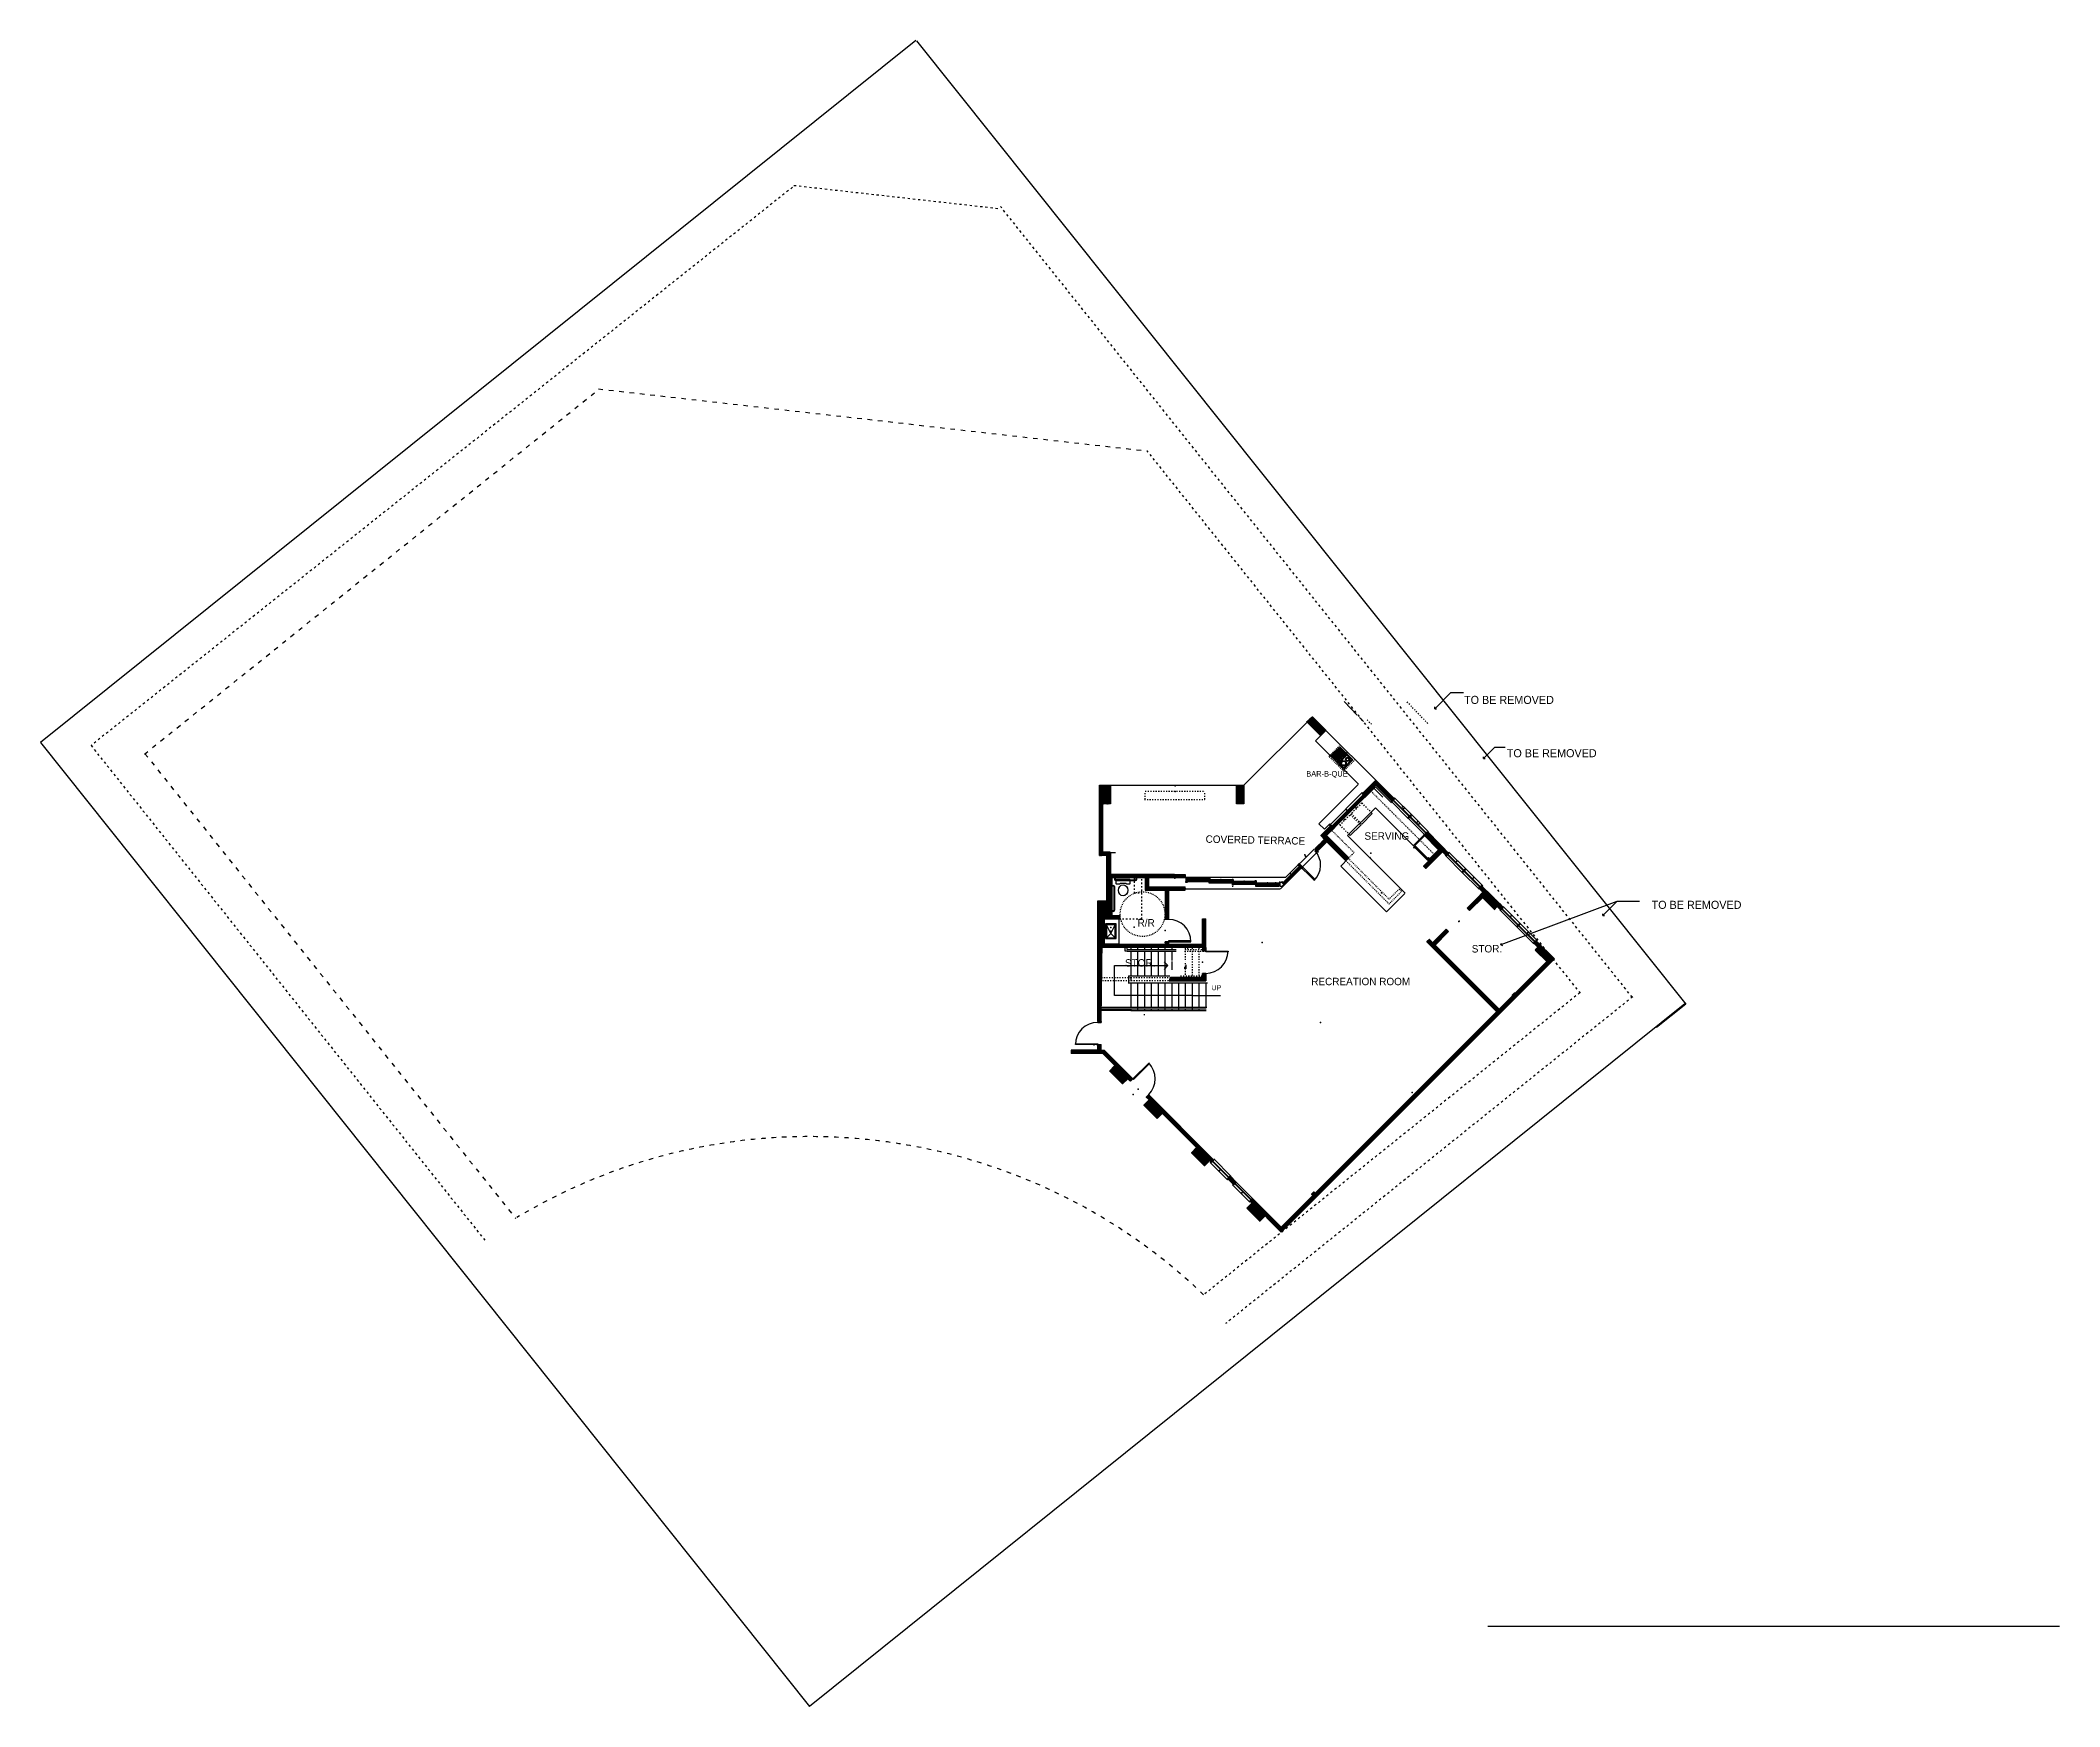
# Model space of a CAD drawing. Extents: x -92740 to -63661, y -15771 to -4391.
# Drawn here: x -71820 to -68562, y -7957 to -5269 of the extents above; entities that cross this region are included whole.
import ezdxf
from ezdxf.enums import TextEntityAlignment as Align

# ---------------------------------------------------------------- set-up
doc = ezdxf.new("R2010")
doc.units = 0
doc.header["$MEASUREMENT"] = 0
doc.linetypes.add('Dashed', pattern=[1, 0.3, -0.4, 0.3])
for name, color, linetype in [('1NOTES', 2, 'Continuous'), ('2NOTES', 1, 'Continuous'), ('B1NOTES', 2, 'Continuous'), ('B1PF', 5, 'Continuous'), ('B1WALLFILL', 1, 'Continuous'), ('B2CABINETS', 3, 'Continuous'), ('B2WALLFILL', 1, 'Continuous'), ('B2WINDOWS', 5, 'Continuous'), ('EXCABINETS', 8, 'Continuous'), ('EXDOORS', 3, 'Continuous'), ('EXPF', 5, 'Continuous'), ('EXWALLS', 1, 'Continuous'), ('EXWINDOW', 5, 'Continuous'), ('NEWALLS1', 1, 'Continuous'), ('NEWINDOW1', 5, 'Continuous'), ('PROPERTY LINES', 1, 'Continuous'), ('SETBACKS', 13, 'Continuous')]:
    doc.layers.add(name, color=color, linetype=linetype)
doc.styles.add('DCADTXTSTYLE1', font='AVG_TP')
doc.linetypes.add('PROPLINE', pattern='A,0,-1,[5,NGUYEN AD.shx,S=0.003774,R=0,X=-1,Y=0],0', length=1)
pattern_1 = [(45, (0, 0), (-0.11048543456, 0.11048543456), []), (-45, (0, 0), (0.11048543456, 0.11048543456), [])]

msp = doc.modelspace()

# ---------------------------------------------------------------- texts
at = {"layer": '1NOTES', "color": 3, "linetype": 'Continuous', "ltscale": 9, "style": 'DCADTXTSTYLE1'}
msp.add_text('BAR-B-QUE', height=9, dxfattribs=at).set_placement((-69777.4, -6459.2), align=Align.BOTTOM_LEFT)
at = {"layer": '1NOTES', "color": 1, "linetype": 'Continuous', "ltscale": 12, "style": 'DCADTXTSTYLE1'}
msp.add_text('COVERED TERRACE', height=12, rotation=-1.1731, dxfattribs=at).set_placement((-69939.9, -6566.8), align=Align.BOTTOM_LEFT)
at = {"layer": '2NOTES', "color": 1, "linetype": 'Continuous', "ltscale": 12, "style": 'DCADTXTSTYLE1'}
for p in [(-69461.4, -6728.1), (-70020.8, -6750.9)]:
    msp.add_text('STOR.', height=12, rotation=360.3147, dxfattribs=at).set_placement(p, align=Align.TOP_RIGHT)
at = {"layer": 'B1NOTES', "color": 3, "linetype": 'Continuous', "ltscale": 12, "style": 'DCADTXTSTYLE1'}
for s, height, p in [('TO BE REMOVED', 13, (-69522.8, -6343.2)), ('TO BE REMOVED', 13, (-69453.8, -6429.2)), ('TO BE REMOVED', 13, (-69220.2, -6673.8)), ('UP', 8, (-69930, -6803.5))]:
    msp.add_text(s, height=height, dxfattribs=at).set_placement(p, align=Align.BOTTOM_LEFT)
at = {"layer": 'B1NOTES', "color": 1, "linetype": 'Continuous', "ltscale": 12, "style": 'DCADTXTSTYLE1'}
for s, p in [('SERVING', (-69683.5, -6562)), ('R/R', (-70049.5, -6702)), ('RECREATION ROOM', (-69769.3, -6796.7))]:
    msp.add_text(s, height=12, dxfattribs=at).set_placement(p, align=Align.BOTTOM_LEFT)

# ---------------------------------------------------------------- blocks, each defined once
blk = doc.blocks.new('BIKF2-9')
at = {"color": 5, "linetype": 'Continuous', "ltscale": 2}
for p, q in [((15, -2), (-15, -2)), ((-15, -2), (-15, -23)), ((-15, -23), (15, -23)), ((-3, -3.5), (-13.5, -3.5)), ((-13.5, -3.5), (-13.5, -21.5)), ((-3, -12.5), (-13.5, -12.5)), ((-13.5, -21.5), (-3, -21.5)), ((-3.5, -4), (-13, -4)), ((-13, -4), (-13, -12)), ((-13, -12), (-3.5, -12)), ((-3.5, -13), (-13, -13)), ((-13, -13), (-13, -21)), ((-13, -21), (-3.5, -21)), ((-12.5, -11.5), (-12.5, -4.5)), ((-11.75, -4.5), (-11.75, -11.5)), ((-11.75, -13.5), (-11.75, -20.5)), ((-10.75, -4.5), (-10.75, -11.5)), ((-10.75, -13.5), (-10.75, -20.5)), ((-9.75, -4.5), (-9.75, -11.5)), ((-9.75, -13.5), (-9.75, -20.5)), ((-8.75, -4.5), (-8.75, -11.5)), ((-8.75, -13.5), (-8.75, -20.5)), ((-7.75, -4.5), (-7.75, -11.5)), ((-7.75, -13.5), (-7.75, -20.5)), ((-6.75, -4.5), (-6.75, -11.5)), ((-6.75, -13.5), (-6.75, -20.5)), ((-5.75, -4.5), (-5.75, -11.5)), ((-5.75, -13.5), (-5.75, -20.5)), ((-4.75, -4.5), (-4.75, -11.5)), ((-4.75, -13.5), (-4.75, -20.5)), ((-3.5, -12), (-3.5, -4)), ((-3.5, -21), (-3.5, -13)), ((-3, -21.5), (-3, -3.5)), ((2.5, -3.5), (-2.5, -3.5)), ((-2.5, -3.5), (-2.5, -14.5)), ((-2.5, -14.5), (2.5, -14.5)), ((2.5, -15), (-2.5, -15)), ((-2.5, -15), (-2.5, -21.5)), ((-2.5, -21.5), (2.5, -21.5)), ((-2, -7), (-2, -4)), ((-2, -10.5), (-2, -7.5)), ((-2, -14), (-2, -11)), ((-1.5, -7), (-1.5, -4)), ((-1.5, -10.5), (-1.5, -7.5)), ((-1.5, -14), (-1.5, -11)), ((-1, -7), (-1, -4)), ((-1, -10.5), (-1, -7.5)), ((-1, -14), (-1, -11)), ((-0.5, -7), (-0.5, -4)), ((-0.5, -10.5), (-0.5, -7.5)), ((-0.5, -14), (-0.5, -11)), ((0.5, -7), (0.5, -4)), ((0.5, -10.5), (0.5, -7.5)), ((0.5, -14), (0.5, -11)), ((1, -7), (1, -4)), ((1, -10.5), (1, -7.5)), ((1, -14), (1, -11)), ((1.5, -7), (1.5, -4)), ((1.5, -10.5), (1.5, -7.5)), ((1.5, -14), (1.5, -11)), ((2, -7), (2, -4)), ((2, -10.5), (2, -7.5)), ((2, -14), (2, -11)), ((2.5, -14.5), (2.5, -3.5)), ((2.5, -21.5), (2.5, -15)), ((13.5, -3.5), (3, -3.5)), ((3, -3.5), (3, -21.5)), ((3, -21.5), (13.5, -21.5)), ((13.5, -21.5), (13.5, -3.5)), ((15, -23), (15, -2))]:
    blk.add_line(p, q, dxfattribs=at)
for centre, radius in [((-1, -17), 0.707), ((-1, -19.5), 0.707), ((1, -17), 0.707), ((1, -19.5), 0.707), ((8.25, -16.5), 4.25), ((8.25, -7.5), 3.25), ((8.25, -16.5), 3.25), ((8.25, -7.5), 2.25)]:
    blk.add_circle(centre, radius, dxfattribs=at)
blk.add_point((0, 0), dxfattribs=at)

# ---------------------------------------------------------------- hatches: boundary and pattern name
at = {"layer": 'B1WALLFILL', "linetype": 'Continuous', "ltscale": 12}
h = msp.add_hatch(dxfattribs=at)
h.set_pattern_fill('ansi37', color=1, scale=0.15625, style=0, pattern_type=2)
h.set_pattern_definition(pattern_1)
h.paths.add_polyline_path([(-69767.5, -6360), (-69776.5, -6368), (-69754.5, -6390), (-69745.5, -6382)], flags=0)
h = msp.add_hatch(dxfattribs=at)
h.set_pattern_fill('ansi37', color=1, scale=0.15625, style=0, pattern_type=2)
h.set_pattern_definition(pattern_1)
h.paths.add_polyline_path([(-69939.5, -6686), (-69945, -6686), (-69945, -6727), (-69999.5, -6727), (-69999.5, -6724.5), (-70005, -6724.5), (-70005, -6727), (-70104, -6727), (-70104, -6686), (-70078, -6686), (-70078, -6681), (-70091, -6681), (-70091, -6620), (-70037.5, -6620), (-70037.5, -6640), (-70005, -6640), (-70005, -6685.5), (-69999.5, -6685.5), (-69999.5, -6640), (-69972.5, -6640), (-69972.5, -6634.5), (-70032, -6634.5), (-70032, -6620), (-69972.5, -6620), (-69972.5, -6614.5), (-70093.5, -6614.5), (-70093.5, -6578.5), (-70105.5, -6578.5), (-70105.5, -6500.5), (-70108, -6500.5), (-70108, -6470.5), (-70111, -6470.5), (-70111, -6584), (-70099, -6584), (-70099, -6657), (-70113.8, -6657), (-70113.8, -6851.5), (-70108.3, -6851.5), (-70106.8, -6732.5), (-69945, -6732.5), (-69945, -6736.5), (-69939.5, -6736.5)], flags=0)
h = msp.add_hatch(dxfattribs=at)
h.set_pattern_fill('ansi37', color=1, scale=0.15625, style=0, pattern_type=2)
h.set_pattern_definition(pattern_1)
h.paths.add_polyline_path([(-70108, -6470.5), (-70096, -6470.5), (-70096, -6500.5), (-70108, -6500.5)], flags=0)
h = msp.add_hatch(dxfattribs=at)
h.set_pattern_fill('ansi37', color=1, scale=0.15625, style=0, pattern_type=2)
h.set_pattern_definition(pattern_1)
h.paths.add_polyline_path([(-70096.5, -6470.5), (-70093, -6470.5), (-70093, -6500.5), (-70096.5, -6500.5)], flags=0)
h = msp.add_hatch(dxfattribs=at)
h.set_pattern_fill('ansi37', color=1, scale=0.15625, style=0, pattern_type=2)
h.set_pattern_definition(pattern_1)
h.paths.add_polyline_path([(-69890, -6470.5), (-69878, -6470.5), (-69878, -6500.5), (-69890, -6500.5)], flags=0)
h = msp.add_hatch(dxfattribs=at)
h.set_pattern_fill('ansi37', color=1, scale=0.15625, style=0, pattern_type=2)
h.set_pattern_definition(pattern_1)
h.paths.add_polyline_path([(-69635.9, -6491.7), (-69665, -6462.5), (-69685.9, -6483.5), (-69682, -6487.4), (-69664.8, -6470.2), (-69639.5, -6495.5)], flags=0)
h = msp.add_hatch(dxfattribs=at)
h.set_pattern_fill('ansi37', color=1, scale=0.15625, style=0, pattern_type=2)
h.set_pattern_definition(pattern_1)
h.paths.add_polyline_path([(-69740, -6537.5), (-69698, -6503.3)], flags=0)
h = msp.add_hatch(dxfattribs=at)
h.set_pattern_fill('ansi37', color=1, scale=0.15625, style=0, pattern_type=2)
h.set_pattern_definition(pattern_1)
h.paths.add_polyline_path([(-69685.9, -6483.5), (-69682.8, -6487.2)], flags=0)
h = msp.add_hatch(dxfattribs=at)
h.set_pattern_fill('ansi37', color=1, scale=0.15625, style=0, pattern_type=2)
h.set_pattern_definition(pattern_1)
h.paths.add_polyline_path([(-69685.9, -6483.5), (-69682.8, -6487.2)], flags=0)
h = msp.add_hatch(dxfattribs=at)
h.set_pattern_fill('ansi37', color=1, scale=0.15625, style=0, pattern_type=2)
h.set_pattern_definition(pattern_1)
h.paths.add_polyline_path([(-69738.5, -6536.1), (-69754.1, -6551.7), (-69748, -6557.8), (-69762.6, -6572.4), (-69759, -6576), (-69744, -6561), (-69714, -6591), (-69710.2, -6587.8), (-69746.3, -6551.7), (-69734.8, -6540.2)], flags=0)
h = msp.add_hatch(dxfattribs=at)
h.set_pattern_fill('ansi37', color=1, scale=0.15625, style=0, pattern_type=2)
h.set_pattern_definition(pattern_1)
h.paths.add_polyline_path([(-69580.6, -6546), (-69585, -6550.4), (-69561.2, -6574.1), (-69588.2, -6601.1), (-69584.4, -6605), (-69557.4, -6578), (-69552.4, -6583.7), (-69548.4, -6579.6)], flags=0)
h = msp.add_hatch(dxfattribs=at)
h.set_pattern_fill('ansi37', color=1, scale=0.15625, style=0, pattern_type=2)
h.set_pattern_definition(pattern_1)
h.paths.add_polyline_path([(-69516.6, -6667.7), (-69512.8, -6671.6), (-69493.1, -6651.9), (-69496, -6648), (-69492.4, -6642.9)], flags=0)
h = msp.add_hatch(dxfattribs=at)
h.set_pattern_fill('ansi37', color=1, scale=0.15625, style=0, pattern_type=2)
h.set_pattern_definition(pattern_1)
h.paths.add_polyline_path([(-69493.8, -6633.8), (-69460, -6666.5), (-69464.4, -6670.9), (-69469.2, -6666.1), (-69473.8, -6670.7), (-69496.3, -6648.3), (-69492.1, -6643.2), (-69497.7, -6637.7)], flags=0)
h = msp.add_hatch(dxfattribs=at)
h.set_pattern_fill('ansi37', color=1, scale=0.15625, style=0, pattern_type=2)
h.set_pattern_definition(pattern_1)
h.paths.add_polyline_path([(-69863.6, -7138.2), (-69867.2, -7141.8), (-69865, -7144.5), (-69873.2, -7152.8), (-69852.1, -7173.9), (-69843.6, -7165.4), (-69817.8, -7191.3), (-69377.1, -6750.6), (-69405.8, -6721.8), (-69409.7, -6725.7), (-69403.6, -6731.8), (-69407.9, -6736.1), (-69389.4, -6755.1), (-69466.1, -6831.9), (-69569.6, -6728.4), (-69548.9, -6707.7), (-69552.2, -6703.3), (-69573.5, -6724.5), (-69578.8, -6718.9), (-69582.7, -6722.7), (-69582.9, -6722.9), (-69470, -6835.8), (-69817.8, -7183.5)], flags=0)
h = msp.add_hatch(dxfattribs=at)
h.set_pattern_fill('ansi37', color=1, scale=0.15625, style=0, pattern_type=2)
h.set_pattern_definition(pattern_1)
h.paths.add_polyline_path([(-69945, -6775.5), (-69945, -6780.5), (-69997, -6780.5), (-69998.3, -6786), (-69939.5, -6786), (-69939.5, -6775.5)], flags=0)
h = msp.add_hatch(dxfattribs=at)
h.set_pattern_fill('ansi37', color=1, scale=0.15625, style=0, pattern_type=2)
h.set_pattern_definition(pattern_1)
h.paths.add_polyline_path([(-70156.5, -6897.8), (-70113.8, -6897.8), (-70113.8, -6890.5), (-70108.3, -6890.5), (-70108.5, -6897.8), (-70103.4, -6897.8), (-70058.2, -6943.1), (-70062.1, -6946.9), (-70065.1, -6943.9), (-70073.6, -6952.4), (-70094.5, -6931), (-70086.3, -6922.8), (-70105.7, -6903.3), (-70156.5, -6903.3)], flags=0)
h = msp.add_hatch(dxfattribs=at)
h.set_pattern_fill('ansi37', color=1, scale=0.15625, style=0, pattern_type=2)
h.set_pattern_definition(pattern_1)
h.paths.add_polyline_path([(-70030.6, -6970.7), (-70034.4, -6974.6), (-70030.9, -6978.1), (-70039.4, -6986.7), (-70018.1, -7007.9), (-70009.6, -6999.4), (-69954.2, -7054.8), (-69962.7, -7063.4), (-69941.4, -7084.6), (-69932.9, -7076.1), (-69931.2, -7077.8), (-69927.3, -7074)], flags=0)
at = {"layer": 'B2WALLFILL', "linetype": 'Continuous', "ltscale": 12}
h = msp.add_hatch(dxfattribs=at)
h.set_pattern_fill('ansi37', color=1, scale=0.15625, style=0, pattern_type=2)
h.set_pattern_definition(pattern_1)
h.paths.add_polyline_path([(-70111.5, -6470.5), (-70120.5, -6470.5)], flags=0)
h = msp.add_hatch(dxfattribs=at)
h.set_pattern_fill('ansi37', color=1, scale=0.15625, style=0, pattern_type=2)
h.set_pattern_definition(pattern_1)
h.paths.add_polyline_path([(-69863.3, -7137.9), (-69867.2, -7141.8), (-69865, -7144.5), (-69873.2, -7152.8), (-69852.1, -7173.9), (-69843.6, -7165.4), (-69817.8, -7191.3), (-69377.1, -6750.6), (-69405.8, -6721.8), (-69409.7, -6725.7), (-69403.6, -6731.8), (-69407.9, -6736.1), (-69389.4, -6755.1), (-69440.4, -6806.1), (-69441.4, -6805.1), (-69445.3, -6808.9), (-69444.3, -6810), (-69762.8, -7128.6), (-69764.9, -7126.5), (-69768.8, -7130.4), (-69766.7, -7132.4), (-69817.8, -7183.5)], flags=0)
h = msp.add_hatch(dxfattribs=at)
h.set_pattern_fill('ansi37', color=1, scale=0.15625, style=0, pattern_type=2)
h.set_pattern_definition(pattern_1)
h.paths.add_polyline_path([(-69899.3, -7101.9), (-69903.2, -7105.8), (-69895.2, -7113.8), (-69891.3, -7109.9)], flags=0)

# ---------------------------------------------------------------- linework, layer by layer
at = {"layer": 'B1NOTES', "color": 2, "linetype": 'Continuous', "ltscale": 12}
for p, q in [((-69544.5, -6321.5), (-69570, -6347)), ((-69523.5, -6321.5), (-69544.5, -6321.5)), ((-69473.5, -6409.5), (-69491.5, -6427.5)), ((-69456.5, -6409.5), (-69473.5, -6409.5)), ((-69276.5, -6658), (-69463.5, -6728)), ((-69276.5, -6658), (-69299, -6680.5)), ((-69240, -6658), (-69276.5, -6658))]:
    msp.add_line(p, q, dxfattribs=at)
at = {"layer": 'B1NOTES', "color": 1, "linetype": 'Continuous', "ltscale": 12}
for p, q in [((-69570, -6347), (-69570, -6344.2)), ((-69570, -6347), (-69567.2, -6347)), ((-69491.5, -6427.5), (-69491.5, -6424.7)), ((-69491.5, -6427.5), (-69488.7, -6427.5)), ((-69299, -6680.5), (-69299, -6677.7)), ((-69299, -6680.5), (-69296.2, -6680.5)), ((-69463.5, -6728), (-69462.3, -6725.4)), ((-69463.5, -6728), (-69460.9, -6729.2))]:
    msp.add_line(p, q, dxfattribs=at)
at = {"layer": 'B1PF', "color": 5, "linetype": 'Dashed', "ltscale": 4}
for p, q in [((-69740.8, -6423.9), (-69722.4, -6405.5)), ((-69717.1, -6447.6), (-69740.8, -6423.9)), ((-69698.7, -6429.2), (-69717.1, -6447.6))]:
    msp.add_line(p, q, dxfattribs=at)
at = {"layer": 'B1PF', "color": 5, "linetype": 'Dashed', "ltscale": 6}
for p, q in [((-69687.8, -6499.2), (-69704.8, -6516.2)), ((-69671.5, -6515.5), (-69687.8, -6499.2)), ((-69723.3, -6534.7), (-69706.3, -6517.7)), ((-69707, -6551), (-69723.3, -6534.7)), ((-69706.3, -6517.7), (-69690, -6534)), ((-69704.8, -6516.2), (-69688.5, -6532.5))]:
    msp.add_line(p, q, dxfattribs=at)
at = {"layer": 'B1PF', "color": 5, "linetype": 'Continuous', "ltscale": 2.0004}
for p, q in [((-69689.3, -6534.7), (-69706.3, -6551.7)), ((-69690, -6534), (-69689.3, -6534.7)), ((-69688.5, -6532.5), (-69687.8, -6533.2)), ((-69687.8, -6533.2), (-69670.8, -6516.2)), ((-69670.8, -6516.2), (-69671.5, -6515.5)), ((-69706.3, -6551.7), (-69707, -6551))]:
    msp.add_line(p, q, dxfattribs=at)
at = {"layer": 'B1PF', "color": 5, "linetype": 'Continuous', "ltscale": 12}
for p, q in [((-69603.1, -6570), (-69604.1, -6571)), ((-69604.1, -6571), (-69603.1, -6572.1)), ((-69603.8, -6569.3), (-69602.9, -6568.4)), ((-69581.1, -6591.9), (-69603.8, -6569.3)), ((-69603.1, -6572.1), (-69602, -6571)), ((-69602.9, -6568.4), (-69581.6, -6589.7)), ((-69602.4, -6567.8), (-69585.4, -6550.9)), ((-69602.4, -6567.8), (-69581.5, -6588.7)), ((-69601.6, -6568.6), (-69602.2, -6569.1)), ((-69585.4, -6550.9), (-69562.8, -6573.5)), ((-69562.8, -6573.5), (-69579.7, -6590.5)), ((-69581.1, -6588.4), (-69581.8, -6590.5)), ((-69581.8, -6590.5), (-69581.1, -6591.2)), ((-69580.1, -6587.3), (-69581.1, -6588.4)), ((-69581.1, -6591.2), (-69578.7, -6588.7)), ((-69580.3, -6591), (-69581.1, -6591.9)), ((-69580.6, -6590.7), (-69580.3, -6591)), ((-69578.7, -6588.7), (-69580.1, -6587.3)), ((-69580.1, -6590.1), (-69579.7, -6590.5)), ((-70084, -6694), (-70101, -6694)), ((-70101, -6694), (-70101, -6718)), ((-70085.5, -6695.5), (-70099.5, -6695.5)), ((-70099.5, -6695.5), (-70099.5, -6716.5)), ((-70092.5, -6709.5), (-70099.5, -6695.5)), ((-70099.5, -6716.5), (-70092.5, -6709.5)), ((-70092.5, -6709.5), (-70085.5, -6695.5)), ((-70092.5, -6709.5), (-70086.5, -6715.5)), ((-70085.5, -6716.5), (-70085.5, -6695.5)), ((-70084, -6718), (-70084, -6694)), ((-70101, -6718), (-70084, -6718)), ((-70099.5, -6716.5), (-70085.5, -6716.5))]:
    msp.add_line(p, q, dxfattribs=at)
at = {"layer": 'B1PF', "color": 5, "linetype": 'Continuous', "ltscale": 2.0004}
for p in [(-69697, -6507), (-69715.5, -6525.5)]:
    msp.add_point(p, dxfattribs=at)
at = {"layer": 'B1PF', "color": 5, "linetype": 'Continuous', "ltscale": 2}
for p in [(-69573.4, -6561.5), (-69655.8, -6643.9)]:
    msp.add_point(p, dxfattribs=at)
at = {"layer": 'B1PF', "color": 5, "linetype": 'Continuous', "ltscale": 12}
msp.add_point((-70092.5, -6700), dxfattribs=at)
at = {"layer": 'B1WALLFILL', "color": 1, "linetype": 'Continuous', "ltscale": 12}
msp.add_line((-69653.6, -6489.9), (-69669.1, -6474.4), dxfattribs=at)
at = {"layer": 'B1WALLFILL', "color": 8, "linetype": 'Continuous', "ltscale": 12}
for p, q in [((-70069.5, -6738), (-70069.5, -6732.5)), ((-70066.5, -6738), (-70069.5, -6738)), ((-70066.5, -6735.5), (-70066.5, -6732.5)), ((-70064, -6778), (-70064, -6788.5))]:
    msp.add_line(p, q, dxfattribs=at)
at = {"layer": 'B1WALLFILL', "color": 2, "linetype": 'Continuous', "ltscale": 12}
msp.add_line((-69961.5, -6809.5), (-69915.5, -6809.5), dxfattribs=at)
at = {"layer": 'B2CABINETS', "color": 3, "linetype": 'Continuous', "ltscale": 12}
for p, q in [((-70079.4, -6686.4), (-70103.5, -6686.4)), ((-70103.5, -6687), (-70103.5, -6726.2)), ((-70079.4, -6726.2), (-70079.4, -6687)), ((-70103.5, -6726.2), (-70079.4, -6726.2))]:
    msp.add_line(p, q, dxfattribs=at)
at = {"layer": 'B2CABINETS', "color": 10, "linetype": 'Dashed', "ltscale": 4}
msp.add_circle((-70041.5, -6678.4), 36.1, dxfattribs=at)
at = {"layer": 'B2WALLFILL', "color": 1, "linetype": 'Dashed', "ltscale": 6}
for p in [(-69989, -6480.7), (-69988.7, -6471.5)]:
    msp.add_point(p, dxfattribs=at)
at = {"layer": 'B2WINDOWS', "color": 5, "linetype": 'Continuous', "ltscale": 12}
for p, q in [((-69639.8, -6495.6), (-69640.5, -6496.3)), ((-69640.5, -6496.3), (-69612.9, -6523.9)), ((-69638.8, -6496.6), (-69639.8, -6495.6)), ((-69634.9, -6492.7), (-69638.8, -6496.6)), ((-69637.2, -6495), (-69611.7, -6520.5)), ((-69636.5, -6494.3), (-69610.9, -6519.8)), ((-69635.9, -6491.7), (-69634.9, -6490.6)), ((-69634.9, -6492.7), (-69635.9, -6491.7)), ((-69634.9, -6490.6), (-69607.2, -6518.2)), ((-69612.8, -6522.6), (-69613.5, -6523.3)), ((-69613.5, -6523.3), (-69585.7, -6551.1)), ((-69609.4, -6518.2), (-69613.2, -6522.1)), ((-69613.2, -6522.1), (-69612.2, -6523.2)), ((-69612.2, -6523.2), (-69612.9, -6523.9)), ((-69611.7, -6523.6), (-69612.8, -6522.6)), ((-69607.8, -6519.8), (-69611.7, -6523.6)), ((-69610.1, -6522), (-69584.5, -6547.7)), ((-69609.4, -6518.2), (-69608.3, -6519.3)), ((-69609.4, -6521.3), (-69583.7, -6547)), ((-69608.9, -6518.7), (-69607.8, -6517.6)), ((-69607.8, -6519.8), (-69608.9, -6518.7)), ((-69608.3, -6519.3), (-69607.2, -6518.2)), ((-69607.8, -6517.6), (-69580, -6545.4)), ((-69582.2, -6545.4), (-69586, -6549.3)), ((-69582.2, -6545.4), (-69581.1, -6546.5)), ((-69581.1, -6546.5), (-69580, -6545.4)), ((-69586, -6549.3), (-69585, -6550.4)), ((-69585, -6550.4), (-69585.7, -6551.1)), ((-69548.2, -6579.4), (-69547.1, -6578.4)), ((-69547.1, -6580.5), (-69548.2, -6579.4)), ((-69547.1, -6578.4), (-69519.5, -6606)), ((-69765.7, -6622.8), (-69790.8, -6597.8)), ((-69764.3, -6621.4), (-69789.3, -6596.4)), ((-69552.1, -6583.3), (-69552.8, -6584)), ((-69552.8, -6584), (-69525.1, -6611.6)), ((-69551, -6584.4), (-69552.1, -6583.3)), ((-69547.1, -6580.5), (-69551, -6584.4)), ((-69549.4, -6582.8), (-69523.9, -6608.3)), ((-69548.7, -6582.1), (-69523.2, -6607.6)), ((-69525.5, -6609.9), (-69526.2, -6610.6)), ((-69526.2, -6610.6), (-69498.4, -6638.4)), ((-69521.6, -6606), (-69525.5, -6609.9)), ((-69525.5, -6609.9), (-69524.4, -6610.9)), ((-69524.4, -6610.9), (-69525.5, -6609.9)), ((-69524.4, -6610.9), (-69525.1, -6611.6)), ((-69520.6, -6607), (-69524.4, -6610.9)), ((-69522.9, -6609.3), (-69497.2, -6635)), ((-69522.1, -6608.6), (-69496.4, -6634.3)), ((-69521.6, -6606), (-69520.6, -6604.9)), ((-69521.6, -6606), (-69520.6, -6607)), ((-69520.6, -6607), (-69521.6, -6606)), ((-69520.6, -6604.9), (-69492.7, -6632.7)), ((-69520.6, -6607), (-69519.5, -6606)), ((-69766, -6623.1), (-69764.3, -6621.4)), ((-69494.9, -6632.7), (-69498.7, -6636.6)), ((-69498.7, -6636.6), (-69497.7, -6637.7)), ((-69497.7, -6637.7), (-69498.4, -6638.4)), ((-69494.9, -6632.7), (-69493.8, -6633.8)), ((-69493.8, -6633.8), (-69492.7, -6632.7)), ((-69464.4, -6670.9), (-69465.1, -6671.6)), ((-69465.1, -6671.6), (-69437.2, -6699.5)), ((-69463.4, -6672), (-69464.4, -6670.9)), ((-69459.5, -6668.1), (-69463.4, -6672)), ((-69461.8, -6670.4), (-69436, -6696.2)), ((-69461.1, -6669.7), (-69435.3, -6695.5)), ((-69460.6, -6667), (-69459.5, -6666)), ((-69459.5, -6668.1), (-69460.6, -6667)), ((-69459.5, -6666), (-69431.6, -6693.9)), ((-69437.6, -6697.8), (-69438.3, -6698.5)), ((-69438.3, -6698.5), (-69410.4, -6726.4)), ((-69433.7, -6693.9), (-69437.6, -6697.8)), ((-69437.6, -6697.8), (-69436.5, -6698.8)), ((-69436.5, -6698.8), (-69437.6, -6697.8)), ((-69436.5, -6698.8), (-69437.2, -6699.5)), ((-69432.6, -6695), (-69436.5, -6698.8)), ((-69434.9, -6697.2), (-69409.2, -6723)), ((-69434.2, -6696.5), (-69408.5, -6722.3)), ((-69433.7, -6693.9), (-69432.6, -6692.8)), ((-69433.7, -6693.9), (-69432.6, -6695)), ((-69432.6, -6695), (-69433.7, -6693.9)), ((-69432.6, -6692.8), (-69404.7, -6720.7)), ((-69432.6, -6695), (-69431.6, -6693.9)), ((-69406.9, -6720.7), (-69410.8, -6724.6)), ((-69410.8, -6724.6), (-69409.7, -6725.7)), ((-69409.7, -6725.7), (-69410.4, -6726.4)), ((-69406.9, -6720.7), (-69405.8, -6721.8)), ((-69405.8, -6721.8), (-69404.7, -6720.7)), ((-69931.4, -7078.1), (-69932.5, -7079.2)), ((-69932.5, -7079.2), (-69904.5, -7107.2)), ((-69930.4, -7079.2), (-69931.4, -7078.1)), ((-69930.4, -7079.2), (-69926.5, -7075.3)), ((-69928.8, -7077.6), (-69902.9, -7103.5)), ((-69928.1, -7076.9), (-69902.2, -7102.7)), ((-69926.7, -7073.4), (-69898.8, -7101.4)), ((-69904.5, -7105), (-69900.6, -7101.2)), ((-69904.5, -7105), (-69903.4, -7106.1)), ((-69903.4, -7106.1), (-69904.5, -7107.2)), ((-69895.5, -7114.1), (-69896.5, -7115.1)), ((-69868.6, -7143.1), (-69896.5, -7115.1)), ((-69894.4, -7115.1), (-69895.5, -7114.1)), ((-69894.4, -7115.1), (-69890.5, -7111.2)), ((-69867, -7139.4), (-69892.8, -7113.5)), ((-69866.3, -7138.7), (-69892.1, -7112.8)), ((-69863.3, -7137.9), (-69891.3, -7109.9)), ((-69868.6, -7141), (-69864.7, -7137.1)), ((-69868.6, -7141), (-69867.5, -7142.1)), ((-69867.5, -7142.1), (-69868.6, -7143.1))]:
    msp.add_line(p, q, dxfattribs=at)
msp.add_arc((-69788.9, -6599.4), 34.7, 314.4437, 402.732, dxfattribs=at)
for p in [(-69622.1, -6505.5), (-69619.7, -6507.9), (-69611.3, -6521), (-69598, -6529.6), (-69595, -6532.6), (-69534.4, -6593.2), (-69522.9, -6609), (-69507.7, -6619.9), (-69446.6, -6681), (-69434.8, -6696.8), (-69419.8, -6707.8), (-69917.4, -7092.1), (-69881.5, -7128.1)]:
    msp.add_point(p, dxfattribs=at)
at = {"layer": 'EXCABINETS', "color": 3, "linetype": 'Continuous', "ltscale": 12}
for p, q in [((-69746.7, -6383.1), (-69762.3, -6398.7)), ((-69745.7, -6382.2), (-69665.4, -6462.4)), ((-69762.6, -6399.1), (-69693.1, -6468.6)), ((-69683, -6490), (-69665.8, -6472.8)), ((-69665.8, -6472.8), (-69639.8, -6498.8)), ((-69710.6, -6551.5), (-69665.8, -6506.7)), ((-69665.8, -6506.7), (-69604.2, -6568.2)), ((-69744.5, -6551.5), (-69731.5, -6538.5)), ((-69708.5, -6587.5), (-69744.5, -6551.5)), ((-69617.6, -6644.5), (-69710.6, -6551.5)), ((-69604.8, -6568.2), (-69587.5, -6551)), ((-69588.5, -6550), (-69563.5, -6575)), ((-69721.8, -6600.8), (-69709, -6588)), ((-69647.8, -6674.7), (-69721.8, -6600.8)), ((-69675.5, -6586.5), (-69673.5, -6588.5)), ((-69618.3, -6645.2), (-69647.8, -6674.7))]:
    msp.add_line(p, q, dxfattribs=at)
at = {"layer": 'EXCABINETS', "color": 5, "linetype": 'Dashed', "ltscale": 3}
for p, q in [((-69571.1, -6581.9), (-69672.8, -6480.2)), ((-69700.2, -6579.2), (-69736.5, -6543)), ((-69709, -6588), (-69701, -6580)), ((-69563.9, -6574.6), (-69571.1, -6581.9))]:
    msp.add_line(p, q, dxfattribs=at)
at = {"layer": 'EXCABINETS', "color": 8, "linetype": 'Continuous', "ltscale": 12}
for p, q in [((-70066.5, -6735.5), (-69987.5, -6735.5)), ((-70066.5, -6738), (-69987.5, -6738)), ((-70060.5, -6732.5), (-70060.5, -6735.5)), ((-70060.5, -6738), (-70060.5, -6778)), ((-70049.5, -6732.5), (-70049.5, -6735.5)), ((-70049.5, -6738), (-70049.5, -6778)), ((-70038.5, -6732.5), (-70038.5, -6735.5)), ((-70038.5, -6738), (-70038.5, -6778)), ((-70027.5, -6732.5), (-70027.5, -6735.5)), ((-70027.5, -6738), (-70027.5, -6778)), ((-70016.5, -6732.5), (-70016.5, -6735.5)), ((-70016.5, -6738), (-70016.5, -6778)), ((-70005.5, -6732.5), (-70005.5, -6735.5)), ((-70005.5, -6738), (-70005.5, -6778)), ((-69994.5, -6732.5), (-69994.5, -6735.5)), ((-69994.5, -6738), (-69994.5, -6753)), ((-69972.5, -6732.5), (-69972.5, -6735.5)), ((-69994.5, -6755), (-69994.5, -6768.5)), ((-69973.8, -6763.8), (-69973.8, -6766.8)), ((-69971.8, -6760.4), (-69971.8, -6766.9)), ((-70064.5, -6789), (-69936.5, -6789)), ((-70064, -6778), (-69997.6, -6778)), ((-70060.5, -6780.5), (-70060.5, -6786.5)), ((-70060.5, -6789.5), (-70060.5, -6828.5)), ((-70049.5, -6789), (-70049.5, -6834)), ((-70038.5, -6789), (-70038.5, -6828.5)), ((-70027.5, -6789), (-70027.5, -6828.5)), ((-70016.5, -6789.5), (-70016.5, -6828.5)), ((-70005.5, -6789), (-70005.5, -6834)), ((-69994.5, -6789.5), (-69994.5, -6828.5)), ((-69983.5, -6789), (-69983.5, -6834)), ((-69982.1, -6780.5), (-69944.5, -6780.5)), ((-69972.5, -6788.5), (-69972.5, -6828.5)), ((-69961.5, -6789), (-69961.5, -6834)), ((-69950.5, -6788.5), (-69950.5, -6828.5)), ((-69939.5, -6789.5), (-69939.5, -6828.5)), ((-70060.5, -6834), (-70108.5, -6834)), ((-70107.5, -6828.5), (-70064.5, -6828.5)), ((-70107.5, -6831), (-70065.5, -6831)), ((-70066.5, -6828.5), (-69972.5, -6828.5)), ((-70066.5, -6831), (-69972.5, -6831)), ((-70060.5, -6831), (-70060.5, -6834)), ((-70060.5, -6834), (-69972.5, -6834)), ((-70038.5, -6831), (-70038.5, -6834)), ((-70027.5, -6831.5), (-70027.5, -6834)), ((-70016.5, -6831), (-70016.5, -6834)), ((-69994.5, -6831), (-69994.5, -6834)), ((-69973.5, -6828.5), (-69937.8, -6828.5)), ((-69973.5, -6834), (-69938.8, -6834)), ((-69972.5, -6831), (-69972.5, -6834)), ((-69972.5, -6831), (-69938.8, -6831)), ((-69950.5, -6831), (-69950.5, -6834))]:
    msp.add_line(p, q, dxfattribs=at)
at = {"layer": 'EXCABINETS', "color": 9, "linetype": 'Dashed', "ltscale": 6}
for p, q in [((-69973.9, -6738), (-69939.9, -6738)), ((-69972.8, -6735.5), (-69938.8, -6735.5)), ((-69972.5, -6738), (-69972.5, -6755)), ((-69969, -6733.2), (-69969, -6736.2)), ((-69961.5, -6732.5), (-69961.5, -6736)), ((-69961.5, -6738), (-69961.5, -6778)), ((-69950.5, -6732.5), (-69950.5, -6735.5)), ((-69950.5, -6738), (-69950.5, -6777.5)), ((-69972.5, -6757.5), (-69972.5, -6777.5)), ((-69980.3, -6778), (-69939.5, -6778))]:
    msp.add_line(p, q, dxfattribs=at)
at = {"layer": 'EXCABINETS', "color": 8, "linetype": 'Dashed', "ltscale": 6}
for p, q in [((-70108, -6780.5), (-70060.3, -6780.5)), ((-70060.5, -6780.5), (-69997.3, -6780.5))]:
    msp.add_line(p, q, dxfattribs=at)
at = {"layer": 'EXCABINETS', "color": 1, "linetype": 'Continuous', "ltscale": 12}
msp.add_line((-69998.5, -6786), (-69939.5, -6786), dxfattribs=at)
at = {"layer": 'EXCABINETS', "color": 3, "linetype": 'Continuous', "ltscale": 12}
for p in [(-69737.2, -6424.2), (-69707.9, -6513.4)]:
    msp.add_point(p, dxfattribs=at)
at = {"layer": 'EXDOORS', "color": 3, "linetype": 'Continuous', "ltscale": 12}
for p, q in [((-69757, -6532.5), (-69693.8, -6469.2)), ((-69748, -6541.5), (-69757, -6532.5)), ((-69739.2, -6532.8), (-69748, -6541.5)), ((-69733, -6539), (-69739.2, -6532.8)), ((-69516.6, -6667.7), (-69517.7, -6668.8)), ((-69517.7, -6668.8), (-69513.8, -6672.7)), ((-69512.8, -6671.6), (-69513.8, -6672.7)), ((-70005, -6685.5), (-70005, -6687)), ((-69999.5, -6687), (-70005, -6687)), ((-69999.5, -6685.5), (-69999.5, -6687)), ((-69552.8, -6703.9), (-69551.7, -6702.8)), ((-69551.7, -6702.8), (-69547.8, -6706.7)), ((-69548.9, -6707.7), (-69547.8, -6706.7)), ((-70005, -6724.5), (-70005, -6723)), ((-69999.5, -6723), (-70005, -6723)), ((-69963.5, -6721.5), (-69999.5, -6721.5)), ((-69999.5, -6721.5), (-69999.5, -6723)), ((-69999.5, -6724.5), (-69999.5, -6723)), ((-69999.5, -6723), (-69963.5, -6723)), ((-69963.5, -6723), (-69963.5, -6721.5)), ((-69945, -6736.5), (-69945, -6738)), ((-69939.5, -6738), (-69945, -6738)), ((-69939.5, -6736.5), (-69939.5, -6738)), ((-69939.5, -6738), (-69903.5, -6738)), ((-69939.5, -6739.5), (-69939.5, -6738)), ((-69903.5, -6739.5), (-69939.5, -6739.5)), ((-69903.5, -6738), (-69903.5, -6739.5)), ((-69945, -6775.5), (-69945, -6774)), ((-69939.5, -6774), (-69945, -6774)), ((-69939.5, -6775.5), (-69939.5, -6774)), ((-70039.5, -6840.5), (-70038, -6840.5)), ((-70113.8, -6851.5), (-70113.8, -6853)), ((-70113.8, -6853), (-70108.3, -6853)), ((-70108.3, -6851.5), (-70108.3, -6853)), ((-70149.8, -6889), (-70149.8, -6887.5)), ((-70149.8, -6887.5), (-70113.8, -6887.5)), ((-70113.8, -6889), (-70149.8, -6889)), ((-70119.8, -6890.5), (-70119.8, -6889)), ((-70114.3, -6890.5), (-70114.3, -6889)), ((-70113.8, -6887.5), (-70113.8, -6889)), ((-70113.8, -6890.5), (-70113.8, -6889)), ((-70113.8, -6889), (-70108.3, -6889)), ((-70108.3, -6890.5), (-70108.3, -6889)), ((-70057.1, -6944.1), (-70031.6, -6918.6)), ((-70030.6, -6919.7), (-70056.1, -6945.2)), ((-70031.6, -6918.6), (-70030.6, -6919.7)), ((-70062.1, -6946.9), (-70061, -6948)), ((-70057.1, -6944.1), (-70061, -6948)), ((-70058.2, -6943.1), (-70057.1, -6944.1)), ((-70056.1, -6945.2), (-70057.1, -6944.1)), ((-70031.6, -6969.6), (-70035.5, -6973.5)), ((-70030.6, -6970.7), (-70031.6, -6969.6)), ((-70034.4, -6974.6), (-70035.5, -6973.5))]:
    msp.add_line(p, q, dxfattribs=at)
at = {"layer": 'EXDOORS', "color": 5, "linetype": 'Continuous', "ltscale": 12}
for p, q in [((-69819.5, -6633.5), (-69816.5, -6633.5)), ((-69813.7, -6630.5), (-69816.9, -6633.6))]:
    msp.add_line(p, q, dxfattribs=at)
at = {"layer": 'EXDOORS', "color": 3, "linetype": 'Continuous', "ltscale": 12}
for centre, radius, start, end in [((-69999.5, -6723), 36, 0, 90), ((-69939.5, -6738), 36, 270, 360), ((-70113.8, -6889), 36, 90, 180), ((-70057.1, -6944.1), 36.1, 315, 405)]:
    msp.add_arc(centre, radius, start, end, dxfattribs=at)
for p in [(-70054.8, -6699.5), (-70005, -6705), (-69530.8, -6689.7), (-69945, -6756), (-70108.3, -6831.5), (-70056.5, -6969.5), (-70048.3, -6960.8)]:
    msp.add_point(p, dxfattribs=at)
at = {"layer": 'EXWALLS', "color": 1, "linetype": 'Continuous', "ltscale": 6}
for p, q in [((-69695.4, -6357.2), (-69716.4, -6335.4)), ((-69685.1, -6367.9), (-69691.3, -6361.4))]:
    msp.add_line(p, q, dxfattribs=at)
at = {"layer": 'EXWALLS', "color": 8, "linetype": 'Dashed', "ltscale": 6}
msp.add_line((-69581.4, -6370.7), (-69614.7, -6336), dxfattribs=at)
at = {"layer": 'EXWALLS', "color": 5, "linetype": 'Dashed', "ltscale": 6}
msp.add_line((-69679.1, -6365), (-69672.2, -6372.2), dxfattribs=at)
at = {"layer": 'EXWALLS', "color": 7, "linetype": 'Continuous', "ltscale": 12}
for p, q in [((-70105.3, -6579.2), (-70093.3, -6579.2)), ((-70097.1, -6579.2), (-70085.1, -6579.2)), ((-70093.3, -6579.2), (-70093.3, -6662.4))]:
    msp.add_line(p, q, dxfattribs=at)
at = {"layer": 'EXWINDOW', "color": 5, "linetype": 'Continuous', "ltscale": 12}
for p in [(-69673.3, -6580.3), (-69754.5, -6853.1)]:
    msp.add_point(p, dxfattribs=at)
at = {"layer": 'NEWALLS1', "color": 1, "linetype": 'Continuous', "ltscale": 12}
for p, q in [((-69767.5, -6360), (-69878, -6470.5)), ((-69754.5, -6390), (-69776.5, -6368)), ((-69746, -6381.5), (-69767.5, -6360)), ((-69746, -6381.5), (-69755, -6390.5)), ((-70111, -6584), (-70111, -6470.5)), ((-70106, -6470.5), (-69878, -6470.5)), ((-70105.5, -6578.5), (-70105.5, -6470.5)), ((-70105, -6500.5), (-70105, -6470.5)), ((-70093, -6470.5), (-70093, -6500.5)), ((-69890, -6500.5), (-69890, -6470.5)), ((-69878, -6470.5), (-69878, -6500.5)), ((-69685.9, -6483.5), (-69665, -6462.5)), ((-69682, -6487.4), (-69665, -6470.4)), ((-69639.8, -6495.6), (-69665.2, -6470.2)), ((-69635.2, -6492.3), (-69665, -6462.5)), ((-70093, -6500.5), (-70105, -6500.5)), ((-69878, -6500.5), (-69890, -6500.5)), ((-69685.9, -6483.5), (-69682, -6487.4)), ((-69639.8, -6495.6), (-69635.9, -6491.7)), ((-69754.1, -6551.7), (-69739, -6536.6)), ((-69746.3, -6551.7), (-69735.1, -6540.5)), ((-69733.8, -6539.2), (-69744.8, -6550.2)), ((-69739, -6536.6), (-69735.1, -6540.5)), ((-69612.8, -6522.6), (-69608.9, -6518.7)), ((-69612.8, -6522.6), (-69612.2, -6523.2)), ((-69612.2, -6523.2), (-69608.3, -6519.3)), ((-69608.9, -6518.7), (-69608.3, -6519.3)), ((-69585, -6550.4), (-69581.1, -6546.5)), ((-69548.2, -6579.4), (-69581.1, -6546.5)), ((-70093.5, -6578.5), (-70105.5, -6578.5)), ((-70093.5, -6614.5), (-70093.5, -6578.5)), ((-69762, -6573), (-69763, -6574.1)), ((-69763, -6574.1), (-69759.1, -6578)), ((-69762.9, -6572.6), (-69748, -6557.8)), ((-69762, -6573), (-69758.1, -6576.9)), ((-69758.1, -6576.9), (-69759.1, -6578)), ((-69757.7, -6575.3), (-69744.1, -6561.7)), ((-69748, -6557.8), (-69754.1, -6551.7)), ((-69710.2, -6587.8), (-69746.3, -6551.7)), ((-69713.4, -6592.4), (-69744.1, -6561.7)), ((-69561.2, -6574.1), (-69588.2, -6601.1)), ((-69561.2, -6574.1), (-69585, -6550.4)), ((-69557.4, -6578), (-69584.4, -6605)), ((-69552.1, -6583.3), (-69557.4, -6578)), ((-69552.1, -6583.3), (-69548.2, -6579.4)), ((-70099, -6584), (-70111, -6584)), ((-70099, -6657), (-70099, -6584)), ((-69788.5, -6599.5), (-69789.5, -6600.6)), ((-69789.5, -6600.6), (-69785.7, -6604.5)), ((-69788.5, -6599.5), (-69784.6, -6603.4)), ((-69787.4, -6601.7), (-69788.4, -6602.8)), ((-69787.3, -6601.8), (-69788.3, -6602.9)), ((-69784.6, -6603.4), (-69785.7, -6604.5)), ((-69713.8, -6591.9), (-69710.2, -6588.3)), ((-69584.4, -6605), (-69588.2, -6601.1)), ((-69525.5, -6609.9), (-69521.6, -6606)), ((-69525.5, -6609.9), (-69524.4, -6610.9)), ((-69524.4, -6610.9), (-69520.6, -6607)), ((-69521.6, -6606), (-69520.6, -6607)), ((-69990, -6614.5), (-70093.5, -6614.5)), ((-70037.5, -6620), (-70091, -6620)), ((-70091, -6620), (-70091, -6641.9)), ((-70091, -6640.5), (-70091, -6662.4)), ((-70037.5, -6620), (-70037.5, -6634)), ((-70037.5, -6626), (-70037.5, -6640)), ((-70037.5, -6640), (-70005, -6640)), ((-69972.5, -6620), (-70032, -6620)), ((-70032, -6620.5), (-70032, -6634.5)), ((-70032, -6634.5), (-69972.5, -6634.5)), ((-70005, -6640), (-70005, -6685.5)), ((-69999.5, -6640), (-69973, -6640)), ((-69999.5, -6640), (-69999.5, -6685.5)), ((-69990, -6614.5), (-69972.5, -6614.5)), ((-69972.5, -6614.5), (-69972.5, -6620.5)), ((-69972.5, -6640), (-69972.5, -6634.5)), ((-69970, -6620.5), (-69971.5, -6620.5)), ((-69971.5, -6620.5), (-69971.5, -6626)), ((-69970, -6620.5), (-69971.5, -6620.5)), ((-69970, -6622.5), (-69971.5, -6622.5)), ((-69971.5, -6622.5), (-69971.5, -6628)), ((-69970, -6626), (-69971.5, -6626)), ((-69970, -6620.5), (-69970, -6626)), ((-69970, -6622.5), (-69970, -6628)), ((-69933, -6620.5), (-69934.5, -6620.5)), ((-69934.5, -6620.5), (-69934.5, -6626)), ((-69933, -6620.5), (-69934.5, -6620.5)), ((-69933, -6622.5), (-69934.5, -6622.5)), ((-69934.5, -6622.5), (-69934.5, -6628)), ((-69933, -6626), (-69934.5, -6626)), ((-69933, -6620.5), (-69933, -6626)), ((-69933, -6622.5), (-69933, -6628)), ((-69895.5, -6622.5), (-69897, -6622.5)), ((-69897, -6622.5), (-69897, -6628)), ((-69895.5, -6625), (-69897, -6625)), ((-69897, -6625), (-69897, -6630.5)), ((-69895.5, -6625), (-69897, -6625)), ((-69895.5, -6628), (-69897, -6628)), ((-69895.5, -6628), (-69897, -6628)), ((-69895.5, -6630.5), (-69897, -6630.5)), ((-69895.5, -6622.5), (-69895.5, -6628)), ((-69895.5, -6625), (-69895.5, -6630.5)), ((-69858, -6625), (-69859.5, -6625)), ((-69859.5, -6625), (-69859.5, -6630.5)), ((-69858, -6628), (-69859.5, -6628)), ((-69859.5, -6628), (-69859.5, -6633.5)), ((-69858, -6630.5), (-69859.5, -6630.5)), ((-69858, -6633.5), (-69859.5, -6633.5)), ((-69858, -6625), (-69858, -6630.5)), ((-69858, -6628), (-69858, -6633.5)), ((-69497.7, -6637.7), (-69493.8, -6633.8)), ((-69492.1, -6643.2), (-69497.7, -6637.7)), ((-69492.1, -6643.2), (-69497.3, -6648.3)), ((-69460.6, -6667), (-69493.8, -6633.8)), ((-70113.8, -6851.5), (-70113.8, -6657)), ((-70113.8, -6657), (-70099, -6657)), ((-70091, -6662.4), (-70091, -6681)), ((-69497.3, -6648.3), (-69516.6, -6667.7)), ((-69512.8, -6671.6), (-69516.6, -6667.7)), ((-69493.4, -6652.2), (-69512.8, -6671.6)), ((-69473.8, -6670.7), (-69492.9, -6651.7)), ((-69469.2, -6666.1), (-69474.3, -6671.3)), ((-69464.4, -6670.9), (-69469.2, -6666.1)), ((-69464.4, -6670.9), (-69460.6, -6667)), ((-70077.9, -6686), (-70104, -6686)), ((-70104, -6686), (-70104, -6727)), ((-70091, -6681), (-70077.5, -6681)), ((-70077.9, -6680.9), (-70090.9, -6680.9)), ((-70078, -6686.1), (-70078, -6681)), ((-69999.5, -6685.5), (-70005, -6685.5)), ((-69945, -6727), (-69945, -6686)), ((-69945, -6686), (-69939.5, -6686)), ((-69939.5, -6732.5), (-69939.5, -6686)), ((-69552.8, -6703.9), (-69573.5, -6724.5)), ((-69548.9, -6707.7), (-69569.6, -6728.4)), ((-69548.9, -6707.7), (-69552.8, -6703.9)), ((-69437.6, -6697.8), (-69433.7, -6693.9)), ((-69437.6, -6697.8), (-69436.5, -6698.8)), ((-69436.5, -6698.8), (-69432.6, -6695)), ((-69433.7, -6693.9), (-69432.6, -6695)), ((-69945, -6732.5), (-70108.5, -6732.5)), ((-70108.3, -6851.5), (-70108.3, -6732.5)), ((-70104, -6727), (-70005, -6727)), ((-70005, -6724.5), (-70005, -6727)), ((-69999.5, -6724.5), (-70005, -6724.5)), ((-69999.5, -6724.5), (-69999.5, -6727)), ((-69999.5, -6727), (-69945, -6727)), ((-69945, -6732.5), (-69945, -6736.5)), ((-69939.5, -6736.5), (-69945, -6736.5)), ((-69939.5, -6732.5), (-69939.5, -6736.5)), ((-69582.9, -6722.9), (-69470, -6835.8)), ((-69582.7, -6722.7), (-69578.8, -6718.9)), ((-69579, -6719), (-69573.5, -6724.5)), ((-69569.6, -6728.4), (-69466.1, -6831.9)), ((-69409.7, -6725.7), (-69405.8, -6721.8)), ((-69403.6, -6731.8), (-69409.7, -6725.7)), ((-69403.6, -6731.8), (-69407.9, -6736.1)), ((-69389.4, -6755.1), (-69407.5, -6737)), ((-69377.6, -6750.6), (-69406.3, -6721.8)), ((-69377.1, -6750.6), (-69405.8, -6721.8)), ((-70000.5, -6761.5), (-70006.5, -6755.5)), ((-70000.5, -6761.5), (-70006.5, -6767.5)), ((-69939.5, -6775.5), (-69945, -6775.5)), ((-69945, -6775.5), (-69945, -6780.4)), ((-69939.5, -6775.5), (-69939.5, -6785.9)), ((-69817.8, -7191.3), (-69377.1, -6750.6)), ((-69466.1, -6831.9), (-69389.4, -6755.1)), ((-69945, -6780.4), (-69996.5, -6780.4)), ((-69817.8, -7183.5), (-69470, -6835.8)), ((-70113.8, -6851.5), (-70108.3, -6851.5)), ((-70113.8, -6897.8), (-70156.5, -6897.8)), ((-70105.7, -6903.3), (-70156, -6903.3)), ((-70113.8, -6897.8), (-70113.8, -6890.5)), ((-70113.8, -6890.5), (-70108.3, -6890.5)), ((-70108.5, -6897.8), (-70103.4, -6897.8)), ((-70108.3, -6897.5), (-70108.3, -6890.5)), ((-70086.3, -6922.8), (-70105.7, -6903.3)), ((-70094.9, -6906.3), (-70103.4, -6897.8)), ((-70094.9, -6906.3), (-70058.1, -6943.1)), ((-70073.6, -6952.4), (-70094.8, -6931.3)), ((-70094.5, -6931), (-70086.8, -6923.3)), ((-70073.6, -6952.4), (-70065.1, -6943.9)), ((-70065.1, -6943.9), (-70063.6, -6945.4)), ((-70063.4, -6945.6), (-70061.8, -6947.2)), ((-70058.2, -6943.1), (-70062.1, -6946.9)), ((-70030.6, -6970.7), (-70034.4, -6974.6)), ((-70032.1, -6969.2), (-69927.3, -7074)), ((-70039.4, -6986.7), (-70030.9, -6978.1)), ((-70018.1, -7007.9), (-70039.4, -6986.7)), ((-70035.9, -6973.1), (-70030.9, -6978.1)), ((-70018.1, -7007.9), (-70009.6, -6999.4)), ((-70009.6, -6999.4), (-69954.2, -7054.8)), ((-69962.7, -7063.4), (-69954.2, -7054.8)), ((-69941.4, -7084.6), (-69962.7, -7063.4)), ((-69941.4, -7084.6), (-69932.9, -7076.1)), ((-69932.9, -7076.1), (-69931.2, -7077.8)), ((-69927.5, -7074.2), (-69931.4, -7078.1)), ((-69899.6, -7102.2), (-69903.4, -7106.1)), ((-69903.2, -7105.8), (-69895.2, -7113.8)), ((-69899.3, -7101.9), (-69891.3, -7109.9)), ((-69891.6, -7110.2), (-69895.5, -7114.1)), ((-69873.4, -7152.9), (-69869, -7148.5)), ((-69873.2, -7152.8), (-69851.8, -7174.3)), ((-69869.4, -7148.9), (-69865, -7144.5)), ((-69867.8, -7141.3), (-69864.5, -7144.5)), ((-69863.6, -7138.2), (-69867.5, -7142.1)), ((-69863.3, -7137.9), (-69817.8, -7183.5)), ((-69852.1, -7173.9), (-69843.6, -7165.4)), ((-69843.4, -7165.6), (-69817.8, -7191.3))]:
    msp.add_line(p, q, dxfattribs=at)
at = {"layer": 'NEWALLS1', "color": 5, "linetype": 'Dashed', "ltscale": 6}
for p, q in [((-70037.2, -6480), (-69941, -6480)), ((-70037.1, -6493.4), (-70037.1, -6480.7)), ((-69940.9, -6493.4), (-69940.9, -6480.7)), ((-70038.5, -6493.4), (-69941.6, -6493.4))]:
    msp.add_line(p, q, dxfattribs=at)
at = {"layer": 'NEWALLS1', "color": 9, "linetype": 'Dashed', "ltscale": 4}
for p, q in [((-69713.4, -6592.4), (-69643.8, -6662)), ((-69709.5, -6588.5), (-69643.8, -6654.2)), ((-69643.8, -6654.2), (-69627.5, -6637.9)), ((-69643.8, -6662), (-69623.6, -6641.8)), ((-69627.5, -6637.9), (-69623.6, -6641.8))]:
    msp.add_line(p, q, dxfattribs=at)
at = {"layer": 'NEWALLS1', "color": 5, "linetype": 'Continuous', "ltscale": 12}
for p, q in [((-70090.8, -6632), (-70088.8, -6632)), ((-70090.8, -6632), (-70090.8, -6633)), ((-70090.8, -6633), (-70088.8, -6633)), ((-70087.8, -6634), (-70087.8, -6672)), ((-70086.8, -6620), (-70086.8, -6622)), ((-70085.8, -6620), (-70086.8, -6620)), ((-70086.8, -6634), (-70086.8, -6672)), ((-70085.8, -6620), (-70085.8, -6622)), ((-70084.8, -6623), (-70052.8, -6623)), ((-70084.8, -6624), (-70052.8, -6624)), ((-70051.8, -6622), (-70051.8, -6620)), ((-70051.8, -6620), (-70050.8, -6620)), ((-70050.8, -6622), (-70050.8, -6620)), ((-69820, -6627), (-69816.5, -6627)), ((-69820, -6627.5), (-69818.8, -6627.5)), ((-69820, -6627.5), (-69820, -6633)), ((-69817.3, -6626.9), (-69813.4, -6630.8)), ((-70088.8, -6673), (-70090.8, -6673)), ((-70090.8, -6674), (-70090.8, -6673)), ((-70088.8, -6674), (-70090.8, -6674))]:
    msp.add_line(p, q, dxfattribs=at)
at = {"layer": 'NEWALLS1', "color": 5, "linetype": 'Continuous', "ltscale": 0.03125}
for p, q in [((-70083.3, -6622), (-70083.8, -6622.5)), ((-70083.8, -6623), (-70083.8, -6622.5)), ((-70083.8, -6629.5), (-70083.8, -6624)), ((-70083.8, -6629.5), (-70083.3, -6630)), ((-70083.3, -6622), (-70062.3, -6622)), ((-70078.8, -6630), (-70083.3, -6630)), ((-70077.8, -6629), (-70078.8, -6630)), ((-70067.8, -6629), (-70077.8, -6629)), ((-70066.8, -6630), (-70067.8, -6629)), ((-70062.3, -6630), (-70066.8, -6630)), ((-70061.8, -6622.5), (-70062.3, -6622)), ((-70062.3, -6630), (-70061.8, -6629.5)), ((-70061.8, -6622.5), (-70061.8, -6623)), ((-70061.8, -6624), (-70061.8, -6629.5))]:
    msp.add_line(p, q, dxfattribs=at)
at = {"layer": 'NEWALLS1', "color": 10, "linetype": 'Dashed', "ltscale": 8}
for p, q in [((-70054.8, -6620), (-70054.8, -6644)), ((-70054.8, -6644), (-70042.8, -6644)), ((-70042.8, -6686), (-70042.8, -6620)), ((-70090.8, -6686), (-70042.8, -6686))]:
    msp.add_line(p, q, dxfattribs=at)
at = {"layer": 'NEWALLS1', "color": 2, "linetype": 'Continuous', "ltscale": 12}
for p, q in [((-70086.5, -6809.5), (-70086.5, -6761.5)), ((-70086.5, -6761.5), (-70000.5, -6761.5)), ((-69961.5, -6809.5), (-70086.5, -6809.5))]:
    msp.add_line(p, q, dxfattribs=at)
at = {"layer": 'NEWALLS1', "color": 8, "linetype": 'Dashed', "ltscale": 6}
msp.add_line((-69999.5, -6785.9), (-70108.2, -6785.9), dxfattribs=at)
at = {"layer": 'NEWALLS1', "color": 5, "linetype": 'Continuous', "ltscale": 8}
for centre, radius, start, end in [((-70088.8, -6634), 2, 0, 90), ((-70088.8, -6634), 1, 0, 90), ((-70084.8, -6622), 2, 180, 270), ((-70084.8, -6622), 1, 180, 270), ((-70052.8, -6622), 1, 270, 360), ((-70052.8, -6622), 2, 270, 360), ((-70088.8, -6672), 1, 270, 360), ((-70088.8, -6672), 2, 270, 360)]:
    msp.add_arc(centre, radius, start, end, dxfattribs=at)
at = {"layer": 'NEWALLS1', "color": 5, "linetype": 'Continuous', "ltscale": 0.03125}
msp.add_ellipse((-70072.8, -6640), major_axis=(0, 9), ratio=0.833333, start_param=4.712389, end_param=10.995574, dxfattribs=at)
at = {"layer": 'NEWALLS1', "color": 1, "linetype": 'Continuous', "ltscale": 12}
for p in [(-70092.5, -6706), (-69531.2, -6690.1), (-69848.7, -6724.2), (-69606.7, -6966.1)]:
    msp.add_point(p, dxfattribs=at)
at = {"layer": 'NEWINDOW1', "color": 5, "linetype": 'Continuous', "ltscale": 12}
for p, q in [((-69740.1, -6535.5), (-69687, -6482.4)), ((-69685.9, -6483.5), (-69687, -6482.4)), ((-69736.4, -6537.1), (-69685.4, -6486.1)), ((-69735.7, -6537.8), (-69684.7, -6486.8)), ((-69734.4, -6541.2), (-69681.3, -6488.1)), ((-69733.5, -6538), (-69682.8, -6487.2)), ((-69687, -6484.5), (-69685.9, -6483.5)), ((-69687, -6484.5), (-69683.1, -6488.4)), ((-69683.1, -6488.4), (-69682, -6487.4)), ((-69682, -6487.4), (-69681.3, -6488.1)), ((-69739, -6536.6), (-69740.1, -6535.5)), ((-69738, -6535.5), (-69739, -6536.6)), ((-69738, -6535.5), (-69734.1, -6539.4)), ((-69734.1, -6539.4), (-69735.1, -6540.5)), ((-69735.1, -6540.5), (-69734.4, -6541.2)), ((-69757.9, -6576.6), (-69819.2, -6637.8)), ((-69764.1, -6572.9), (-69810.6, -6619.4)), ((-69762, -6573), (-69763, -6574.1)), ((-69763, -6574.1), (-69762, -6573)), ((-69763, -6574.1), (-69759.1, -6578)), ((-69762, -6573), (-69758.1, -6576.9)), ((-69758.1, -6576.9), (-69759.1, -6578)), ((-69759.1, -6578), (-69758.1, -6576.9)), ((-69759.1, -6578), (-69758.4, -6578.7)), ((-69758.1, -6576.9), (-69757.4, -6577.6)), ((-69814.7, -6627.4), (-69789.2, -6602)), ((-69786.8, -6602.2), (-69814.2, -6629.7)), ((-69814, -6628.1), (-69788.5, -6602.7)), ((-69813.7, -6630.5), (-69786.2, -6602.9)), ((-69789.5, -6600.6), (-69790.6, -6599.5)), ((-69788.5, -6599.5), (-69789.5, -6598.5)), ((-69788.5, -6599.5), (-69789.5, -6600.6)), ((-69789.5, -6600.6), (-69788.5, -6599.5)), ((-69789.5, -6600.6), (-69785.7, -6604.5)), ((-69788.3, -6602.9), (-69789.4, -6601.8)), ((-69788.5, -6599.5), (-69784.6, -6603.4)), ((-69787.4, -6601.7), (-69788.4, -6602.8)), ((-69788.4, -6602.8), (-69787.4, -6601.7)), ((-69788.4, -6602.8), (-69787.7, -6603.5)), ((-69787.3, -6601.8), (-69788.3, -6600.7)), ((-69787.3, -6601.8), (-69788.3, -6602.9)), ((-69788.3, -6602.9), (-69787.3, -6601.8)), ((-69787.4, -6601.7), (-69786.7, -6602.4)), ((-69784.6, -6603.4), (-69785.7, -6604.5)), ((-69785.7, -6604.5), (-69784.6, -6603.4)), ((-69785.7, -6604.5), (-69784.9, -6605.2)), ((-69784.6, -6603.4), (-69783.9, -6604.1)), ((-69810.5, -6619.2), (-69972.5, -6619.2)), ((-69819.5, -6638.2), (-69972.5, -6638.2)), ((-69972, -6620.5), (-69972, -6619)), ((-69970.5, -6620.5), (-69972, -6620.5)), ((-69972, -6620.5), (-69933, -6620.5)), ((-69970.5, -6626), (-69972, -6626)), ((-69972, -6626), (-69933, -6626)), ((-69972, -6626), (-69972, -6627)), ((-69970, -6620.5), (-69971.5, -6620.5)), ((-69971.5, -6620.5), (-69971.5, -6626)), ((-69971.5, -6620.5), (-69970, -6620.5)), ((-69970, -6620.5), (-69971.5, -6620.5)), ((-69971.5, -6620.5), (-69971.5, -6621.5)), ((-69971.5, -6620.5), (-69970, -6620.5)), ((-69970, -6622.5), (-69971.5, -6622.5)), ((-69971.5, -6622.5), (-69971.5, -6628)), ((-69971.5, -6622.5), (-69970, -6622.5)), ((-69970, -6626), (-69971.5, -6626)), ((-69971.5, -6626), (-69971.5, -6627)), ((-69971.5, -6626), (-69970, -6626)), ((-69970.5, -6620.5), (-69970.5, -6626)), ((-69970.5, -6622.7), (-69934.5, -6622.7)), ((-69970.5, -6623.7), (-69934.5, -6623.7)), ((-69970, -6620.5), (-69970, -6626)), ((-69970, -6620.5), (-69970, -6621.5)), ((-69970, -6622.5), (-69970, -6628)), ((-69970, -6626), (-69970, -6627)), ((-69934.5, -6620.5), (-69934.5, -6619)), ((-69933, -6620.5), (-69934.5, -6620.5)), ((-69934.5, -6620.5), (-69934.5, -6626)), ((-69934.5, -6620.5), (-69933, -6620.5)), ((-69933, -6620.5), (-69934.5, -6620.5)), ((-69934.5, -6620.5), (-69934.5, -6621.5)), ((-69934.5, -6620.5), (-69933, -6620.5)), ((-69933, -6622.5), (-69934.5, -6622.5)), ((-69934.5, -6622.5), (-69895.5, -6622.5)), ((-69934.5, -6622.5), (-69934.5, -6628)), ((-69934.5, -6622.5), (-69933, -6622.5)), ((-69933, -6626), (-69934.5, -6626)), ((-69934.5, -6626), (-69934.5, -6627)), ((-69934.5, -6626), (-69933, -6626)), ((-69934.5, -6628), (-69895.5, -6628)), ((-69934.5, -6628), (-69895.5, -6628)), ((-69933, -6620.5), (-69933, -6619)), ((-69933, -6620.5), (-69933, -6626)), ((-69933, -6620.5), (-69933, -6621.5)), ((-69933, -6622.5), (-69933, -6628)), ((-69933, -6624.7), (-69897, -6624.7)), ((-69933, -6625.7), (-69897, -6625.7)), ((-69933, -6626), (-69933, -6627)), ((-69895.5, -6622.5), (-69897, -6622.5)), ((-69897, -6622.5), (-69897, -6628)), ((-69897, -6622.5), (-69895.5, -6622.5)), ((-69897, -6625), (-69897, -6623.5)), ((-69895.5, -6625), (-69897, -6625)), ((-69897, -6625), (-69858, -6625)), ((-69897, -6625), (-69897, -6630.5)), ((-69897, -6625), (-69895.5, -6625)), ((-69895.5, -6625), (-69897, -6625)), ((-69897, -6625), (-69897, -6626)), ((-69897, -6625), (-69895.5, -6625)), ((-69897, -6628), (-69897, -6626.5)), ((-69895.5, -6628), (-69897, -6628)), ((-69897, -6628), (-69858, -6628)), ((-69897, -6628), (-69895.5, -6628)), ((-69895.5, -6628), (-69897, -6628)), ((-69897, -6628), (-69897, -6629)), ((-69897, -6628), (-69895.5, -6628)), ((-69895.5, -6630.5), (-69897, -6630.5)), ((-69897, -6630.5), (-69897, -6631.5)), ((-69897, -6630.5), (-69895.5, -6630.5)), ((-69897, -6633.5), (-69895.5, -6633.5)), ((-69895.5, -6622.5), (-69895.5, -6628)), ((-69895.5, -6625), (-69895.5, -6623.5)), ((-69895.5, -6625), (-69895.5, -6630.5)), ((-69895.5, -6625), (-69895.5, -6626)), ((-69895.5, -6628), (-69895.5, -6626.5)), ((-69895.5, -6627.2), (-69859.5, -6627.2)), ((-69895.5, -6628), (-69895.5, -6629)), ((-69895.5, -6628.2), (-69859.5, -6628.2)), ((-69895.5, -6630.2), (-69859.5, -6630.2)), ((-69895.5, -6630.5), (-69895.5, -6631.5)), ((-69859.5, -6625), (-69859.5, -6623.5)), ((-69858, -6625), (-69859.5, -6625)), ((-69859.5, -6625), (-69859.5, -6630.5)), ((-69859.5, -6625), (-69858, -6625)), ((-69859.5, -6628), (-69859.5, -6626.5)), ((-69858, -6628), (-69859.5, -6628)), ((-69859.5, -6628), (-69820.5, -6628)), ((-69859.5, -6628), (-69859.5, -6633.5)), ((-69859.5, -6628), (-69858, -6628)), ((-69858, -6630.5), (-69859.5, -6630.5)), ((-69859.5, -6630.5), (-69859.5, -6631.5)), ((-69859.5, -6630.5), (-69858, -6630.5)), ((-69858, -6633.5), (-69859.5, -6633.5)), ((-69859.5, -6633.5), (-69820.5, -6633.5)), ((-69859.5, -6633.5), (-69858, -6633.5)), ((-69858, -6625), (-69858, -6623.5)), ((-69858, -6625), (-69858, -6630.5)), ((-69858, -6628), (-69858, -6626.5)), ((-69858, -6628), (-69858, -6633.5)), ((-69858, -6630.2), (-69822, -6630.2)), ((-69858, -6630.5), (-69858, -6631.5)), ((-69858, -6631.2), (-69822, -6631.2)), ((-69858, -6633.5), (-69858, -6634.5)), ((-69827, -6627), (-69827, -6628)), ((-69822, -6628), (-69822, -6633.5)), ((-69822, -6628), (-69820.5, -6628)), ((-69822, -6633.5), (-69820.5, -6633.5)), ((-69820.4, -6626.8), (-69819.7, -6627.5)), ((-69820, -6627.5), (-69820, -6626)), ((-69816.3, -6625.8), (-69817.3, -6626.9)), ((-69816.3, -6625.8), (-69812.4, -6629.7)), ((-69812.4, -6629.7), (-69813.4, -6630.8))]:
    msp.add_line(p, q, dxfattribs=at)
for p in [(-69712.5, -6510), (-69779.8, -6582.8), (-69778.5, -6585.1), (-69989.5, -6620.5), (-69952.5, -6620.5), (-69915, -6622.5), (-69915, -6628), (-69877.5, -6625), (-69877.5, -6628), (-69840, -6628), (-69803.5, -6613.1)]:
    msp.add_point(p, dxfattribs=at)
at = {"layer": 'PROPERTY LINES', "color": 6, "linetype": 'PROPLINE', "ltscale": 240}
for p, q in [((-70407.1, -5268.8), (-71819.6, -6401.7)), ((-70406.4, -5269.7), (-69164.9, -6823.7)), ((-71819.6, -6401.7), (-70578.7, -7956.9)), ((-69166.7, -6823.4), (-70578.7, -7956.9))]:
    msp.add_line(p, q, dxfattribs=at)
at = {"layer": 'PROPERTY LINES', "color": 1, "linetype": 'Continuous', "ltscale": 12}
msp.add_line((-69484.6, -7827), (-68562, -7827), dxfattribs=at)
at = {"layer": 'SETBACKS', "color": 5, "linetype": 'Dashed', "ltscale": 12}
for p, q in [((-70274.9, -5540.4), (-70608.6, -5502.8)), ((-70606.3, -5505.8), (-71737.8, -6406.4)), ((-69251.5, -6812.4), (-70270.5, -5536.9)), ((-71737.8, -6406.4), (-71100.8, -7206.8)), ((-69250.7, -6811.8), (-69907.6, -7339.1))]:
    msp.add_line(p, q, dxfattribs=at)
at = {"layer": 'SETBACKS', "color": 1, "linetype": 'Dashed', "ltscale": 24}
for p, q in [((-70919.1, -5831), (-70033.9, -5931.2)), ((-71651.8, -6420.3), (-70917.9, -5831.1)), ((-71651, -6419.6), (-71052.7, -7169.4))]:
    msp.add_line(p, q, dxfattribs=at)
at = {"layer": 'SETBACKS', "color": 1, "linetype": 'Dashed', "ltscale": 12}
for p, q in [((-69335.1, -6805.9), (-70033.9, -5931.2)), ((-69335.8, -6805.1), (-69943, -7292.6))]:
    msp.add_line(p, q, dxfattribs=at)
at = {"layer": 'SETBACKS', "color": 13, "linetype": 'Continuous', "ltscale": 12}
msp.add_line((-69164.9, -6823.7), (-69212.2, -6861.5), dxfattribs=at)
at = {"layer": 'SETBACKS', "color": 1, "linetype": 'Dashed', "ltscale": 24}
msp.add_arc((-70578.7, -7956.9), 919.5, 46.2636, 120.8925, dxfattribs=at)

# ---------------------------------------------------------------- block references
at = {"layer": 'EXPF', "color": 1, "linetype": 'Continuous', "ltscale": 4608, "xscale": 1.000000000007886, "yscale": 1.000000000007886, "rotation": 315}
msp.add_blockref('BIKF2-9', (-69711.3, -6417.6), dxfattribs=at)

msp.set_redraw_order([(e.dxf.handle, doc.entitydb.next_handle()) for e in msp.query("TEXT MTEXT ATTDEF DIMENSION ARC_DIMENSION")])  # texts and dimensions are drawn at this point

doc.saveas('drawing.dxf')
